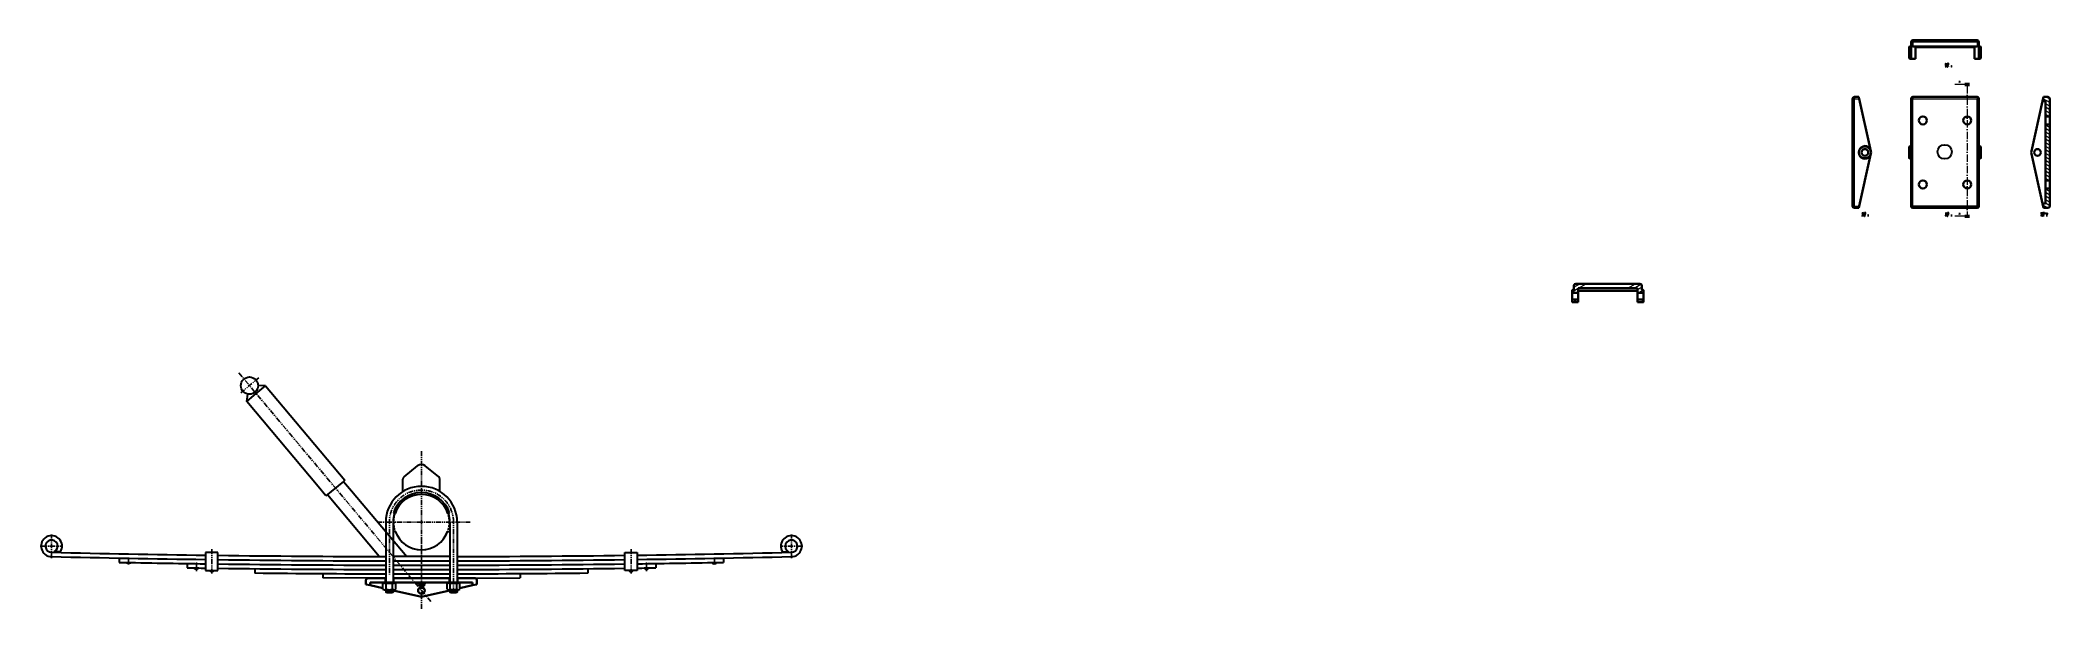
# Model space of a CAD drawing. Header units: millimetres. Extents: x -4667 to 8941, y -1665 to 5310.
# Drawn here: x -2111 to 1148, y -276 to 647 of the extents above; entities that cross this region are included whole.
import ezdxf

# ---------------------------------------------------------------- set-up
doc = ezdxf.new("R2010")
doc.units = ezdxf.units.MM
for name, pattern in [('DASHDOT', [18.5, 12, -3, 0.5, -3]), ('DASHED2', [9.525, 6.35, -3.175]), ('PHANTOM2', [31.75, 15.875, -3.175, 3.175, -3.175, 3.175, -3.175])]:
    doc.linetypes.add(name, pattern=pattern)
for name, color, linetype in [('双点划线、', 3, 'PHANTOM2'), ('细实线', 3, 'CONTINUOUS'), ('虚线', 4, 'DASHED2')]:
    doc.layers.add(name, color=color, linetype=linetype)
doc.layers.add('粗实线', color=2, linetype='CONTINUOUS', lineweight=30)

msp = doc.modelspace()

# ---------------------------------------------------------------- linework, layer by layer
at = {"layer": '双点划线、', "ltscale": 0.5}
for p, q in [((-1477.8, -263.8), (-1789.4, 107.5)), ((-1786.1, 74.8), (-1756.6, 99.5)), ((-1493, -19.6), (-1493, -215.1)), ((-1545, -129.8), (-1545, -219.6)), ((-1441, -129.8), (-1441, -243.6)), ((-2092.8, -193.2), (-2092.8, -154.9)), ((-1564.7, -134.8), (-1412.6, -134.8)), ((-1493, -275.5), (-1493, -160.6)), ((-893.1, -193.2), (-893.1, -154.9)), ((-2111.3, -173.8), (-2074.4, -173.8)), ((-1968, -192.3), (-1968, -201.6)), ((-1833, -178.5), (-1833, -219.1)), ((-1153, -178.5), (-1153, -219.1)), ((-1018, -192.3), (-1018, -201.6)), ((-874.6, -173.8), (-911.5, -173.8)), ((-1858, -200.3), (-1858, -215.4)), ((-1128, -200.3), (-1128, -215.4))]:
    msp.add_line(p, q, dxfattribs=at)
msp.add_arc((-1493, -134.8), 52, 0, 180, dxfattribs=at)
at = {"layer": '粗实线', "lineweight": 35, "ltscale": 0.225}
for p, q in [((919.9, 627), (919.9, 636)), ((919.9, 618), (919.9, 627)), ((1035.9, 627), (1035.9, 636)), ((1035.9, 618), (1035.9, 627))]:
    msp.add_line(p, q, dxfattribs=at)
at = {"layer": '粗实线', "lineweight": 13, "ltscale": 0.25}
for p, q in [((920.9, 627), (920.9, 637)), ((920.9, 617), (920.9, 627)), ((921.9, 627), (921.9, 637)), ((1033.9, 627), (1033.9, 637)), ((1034.9, 627), (1034.9, 637)), ((1034.9, 617), (1034.9, 627))]:
    msp.add_line(p, q, dxfattribs=at)
at = {"layer": '粗实线', "lineweight": 35, "ltscale": 0.025}
for p, q in [((920.9, 637), (921.9, 637)), ((1033.9, 637), (1034.9, 637)), ((921.9, 474.9), (920.9, 474.9)), ((1033.9, 474.9), (1034.9, 474.9)), ((921.9, 454.9), (920.9, 454.9)), ((1033.9, 454.9), (1034.9, 454.9)), ((374.1, 241.9), (375.1, 241.9)), ((487.1, 241.9), (488.1, 241.9))]:
    msp.add_line(p, q, dxfattribs=at)
at = {"layer": '粗实线', "lineweight": 13, "ltscale": 0.243903}
for p, q in [((921.9, 617.3), (921.9, 627)), ((1033.9, 617.3), (1033.9, 627))]:
    msp.add_line(p, q, dxfattribs=at)
at = {"layer": '粗实线', "lineweight": 13, "ltscale": 0.075}
for p, q in [((925.9, 644), (922.9, 644)), ((925.9, 644), (925.9, 647)), ((1029.9, 644), (1029.9, 647)), ((1029.9, 644), (1032.9, 644)), ((830.9, 554.9), (830.9, 551.9)), ((925.9, 554.9), (925.9, 551.9)), ((1029.9, 554.9), (1029.9, 551.9)), ((830.9, 551.9), (827.9, 551.9)), ((925.9, 551.9), (922.9, 551.9)), ((1032.9, 551.9), (1029.9, 551.9)), ((830.9, 377.9), (827.9, 377.9)), ((830.9, 374.9), (830.9, 377.9)), ((925.9, 377.9), (922.9, 377.9)), ((925.9, 374.9), (925.9, 377.9)), ((1032.9, 377.9), (1029.9, 377.9)), ((1029.9, 374.9), (1029.9, 377.9))]:
    msp.add_line(p, q, dxfattribs=at)
at = {"layer": '粗实线', "lineweight": 35, "ltscale": 0.191875}
for p, q in [((922.9, 644), (922.9, 636.4)), ((1032.9, 644), (1032.9, 636.4))]:
    msp.add_line(p, q, dxfattribs=at)
at = {"layer": '粗实线', "lineweight": 35, "ltscale": 0.45188}
for p, q in [((922.9, 636.4), (922.9, 618.3)), ((1032.9, 636.4), (1032.9, 618.3))]:
    msp.add_line(p, q, dxfattribs=at)
at = {"layer": '粗实线', "lineweight": 35}
for p, q in [((1029.9, 647), (925.9, 647)), ((925.9, 637), (1029.9, 637)), ((929.9, 635.5), (1025.9, 635.5)), ((929.9, 635.5), (1025.9, 635.5)), ((925.9, 554.9), (1029.9, 554.9)), ((827.9, 377.9), (827.9, 551.9)), ((838.6, 551.9), (856.7, 471.6)), ((922.9, 377.9), (922.9, 551.9)), ((1032.9, 377.9), (1032.9, 551.9)), ((1118.1, 467.1), (1136.2, 547.9)), ((1140.8, 523.4), (1140.8, 547.9)), ((1147.8, 523.4), (1147.8, 551.9)), ((1140.8, 419.4), (1140.8, 510.4)), ((1147.8, 419.4), (1147.8, 510.4)), ((838.6, 377.9), (856.7, 458.3)), ((1118.1, 462.7), (1136.2, 381.9)), ((1140.8, 381.9), (1140.8, 406.4)), ((1147.8, 377.9), (1147.8, 406.4)), ((1029.9, 374.9), (925.9, 374.9)), ((483.1, 251.9), (379.1, 251.9)), ((383.1, 244.9), (479.1, 244.9)), ((383.1, 240.3), (479.1, 240.3)), ((-1551.5, -225.8), (-1580, -225.8)), ((-1447.5, -225.8), (-1538.5, -225.8)), ((-1406, -225.8), (-1435, -225.8)), ((-1551.5, -232.8), (-1576, -232.8)), ((-1555.4, -242), (-1576, -237.4)), ((-1495.2, -255.6), (-1539, -245.7)), ((-1447.5, -232.8), (-1538.5, -232.8)), ((-1490.8, -255.6), (-1447, -245.7)), ((-1410, -232.8), (-1434.5, -232.8)), ((-1430.6, -242), (-1410, -237.4))]:
    msp.add_line(p, q, dxfattribs=at)
at = {"layer": '粗实线', "lineweight": 13}
for p, q in [((1029.9, 644), (925.9, 644)), ((1013.9, 575.1), (993.9, 575.1)), ((830.9, 377.9), (830.9, 551.9)), ((925.9, 377.9), (925.9, 551.9)), ((925.9, 551.9), (1029.9, 551.9)), ((1029.9, 377.9), (1029.9, 551.9)), ((920.9, 454.9), (920.9, 474.9)), ((921.9, 454.9), (921.9, 474.9)), ((1033.9, 454.9), (1033.9, 474.9)), ((1034.9, 454.9), (1034.9, 474.9)), ((1029.9, 377.9), (925.9, 377.9)), ((1013.9, 361.3), (993.9, 361.3))]:
    msp.add_line(p, q, dxfattribs=at)
at = {"layer": '粗实线', "lineweight": 13, "ltscale": 0.175}
for p, q in [((925.9, 644), (925.9, 637)), ((1029.9, 644), (1029.9, 637)), ((922.9, 617.3), (929.9, 617.3)), ((1025.9, 617.3), (1032.9, 617.3))]:
    msp.add_line(p, q, dxfattribs=at)
at = {"layer": '粗实线', "lineweight": 35, "ltscale": 0.454527}
for p, q in [((929.9, 617.3), (929.9, 635.5)), ((1025.9, 617.3), (1025.9, 635.5))]:
    msp.add_line(p, q, dxfattribs=at)
at = {"layer": '粗实线', "lineweight": 35, "ltscale": 0.05}
for p, q in [((920.9, 617), (922.9, 617)), ((1032.9, 617), (1034.9, 617)), ((374.1, 221.9), (376.1, 221.9)), ((486.1, 221.9), (488.1, 221.9))]:
    msp.add_line(p, q, dxfattribs=at)
at = {"layer": '粗实线', "lineweight": 13, "ltscale": 0.025}
for p, q in [((922.9, 617.3), (921.9, 617.3)), ((1032.9, 617.3), (1033.9, 617.3))]:
    msp.add_line(p, q, dxfattribs=at)
at = {"layer": '粗实线', "lineweight": 35, "ltscale": 0.175}
for p, q in [((922.9, 617), (929.9, 617)), ((1025.9, 617), (1032.9, 617)), ((830.9, 554.9), (837.9, 554.9)), ((1144.8, 554.9), (1137.8, 554.9)), ((1140.8, 523.4), (1147.8, 523.4)), ((1140.8, 510.4), (1147.8, 510.4)), ((1140.8, 419.4), (1147.8, 419.4)), ((1140.8, 406.4), (1147.8, 406.4)), ((830.9, 374.9), (837.9, 374.9)), ((1144.8, 374.9), (1137.8, 374.9)), ((376.1, 221.9), (383.1, 221.9)), ((479.1, 221.9), (486.1, 221.9)), ((-1551.5, -232.8), (-1551.5, -225.8)), ((-1538.5, -232.8), (-1538.5, -225.8)), ((-1447.5, -232.8), (-1447.5, -225.8)), ((-1434.5, -232.8), (-1434.5, -225.8)), ((-1583, -228.8), (-1583, -235.8)), ((-1403, -228.8), (-1403, -235.8))]:
    msp.add_line(p, q, dxfattribs=at)
at = {"layer": '粗实线', "lineweight": 35, "ltscale": 0.006097}
for p, q in [((929.9, 617), (929.9, 617.3)), ((1025.9, 617), (1025.9, 617.3))]:
    msp.add_line(p, q, dxfattribs=at)
at = {"layer": '粗实线', "lineweight": 35, "ltscale": 0.076875}
for p, q in [((837.9, 554.9), (838.6, 551.9)), ((837.9, 374.9), (838.6, 377.9))]:
    msp.add_line(p, q, dxfattribs=at)
at = {"layer": '粗实线', "lineweight": 100, "ltscale": 0.125}
for p, q in [((1013.9, 577.6), (1013.9, 572.6)), ((1013.9, 358.8), (1013.9, 363.8))]:
    msp.add_line(p, q, dxfattribs=at)
at = {"layer": '粗实线', "linetype": 'DASHDOT', "lineweight": 13}
msp.add_line((1013.9, 572.6), (1013.9, 363.8), dxfattribs=at)
at = {"layer": '粗实线', "lineweight": 35, "ltscale": 0.179375}
for p, q in [((1137.8, 554.9), (1136.2, 547.9)), ((1137.8, 374.9), (1136.2, 381.9)), ((-1583, -235.8), (-1576, -237.4)), ((-1403, -235.8), (-1410, -237.4))]:
    msp.add_line(p, q, dxfattribs=at)
at = {"layer": '粗实线', "lineweight": 13, "ltscale": 0.169873}
msp.add_line((1147.8, 551.5), (1141.9, 554.9), dxfattribs=at)
at = {"layer": '粗实线', "lineweight": 13, "ltscale": 0.191875}
for p, q in [((830.9, 551.9), (838.6, 551.9)), ((830.9, 377.9), (838.6, 377.9))]:
    msp.add_line(p, q, dxfattribs=at)
at = {"layer": '粗实线', "lineweight": 35, "ltscale": 0.114375}
for p, q in [((1140.8, 547.9), (1136.2, 547.9)), ((1140.8, 381.9), (1136.2, 381.9)), ((-1576, -232.8), (-1576, -237.4)), ((-1410, -232.8), (-1410, -237.4))]:
    msp.add_line(p, q, dxfattribs=at)
at = {"layer": '粗实线', "lineweight": 13, "ltscale": 0.308204}
msp.add_line((1147.8, 545.8), (1137.1, 551.9), dxfattribs=at)
at = {"layer": '粗实线', "lineweight": 13, "ltscale": 0.202072}
for p, q in [((1147.8, 540), (1140.8, 544)), ((1147.8, 534.2), (1140.8, 538.3)), ((1147.8, 528.5), (1140.8, 532.5)), ((1147.8, 505.4), (1140.8, 509.4)), ((1147.8, 499.6), (1140.8, 503.6)), ((1147.8, 493.8), (1140.8, 497.9)), ((1147.8, 488), (1140.8, 492.1)), ((1147.8, 470.7), (1140.8, 474.8)), ((1147.8, 464.9), (1140.8, 469)), ((1147.8, 459.2), (1140.8, 463.2)), ((1147.8, 453.4), (1140.8, 457.4)), ((1147.8, 447.6), (1140.8, 451.7)), ((1147.8, 424.5), (1140.8, 428.6)), ((1147.8, 389.9), (1140.8, 393.9)), ((1147.8, 384.1), (1140.8, 388.2)), ((1147.8, 378.3), (1140.8, 382.4)), ((479.1, 242.3), (486.1, 246.3))]:
    msp.add_line(p, q, dxfattribs=at)
at = {"layer": '粗实线', "lineweight": 13, "ltscale": 0.163825}
msp.add_line((1146.5, 523.4), (1140.8, 526.7), dxfattribs=at)
at = {"layer": '粗实线', "lineweight": 35, "ltscale": 0.1625}
for p, q in [((1140.8, 516.9), (1140.8, 523.4)), ((1147.8, 523.4), (1147.8, 516.9)), ((1140.8, 510.4), (1140.8, 516.9)), ((1147.8, 516.9), (1147.8, 510.4)), ((1140.8, 412.9), (1140.8, 419.4)), ((1140.8, 406.4), (1140.8, 412.9)), ((1147.8, 419.4), (1147.8, 412.9)), ((1147.8, 412.9), (1147.8, 406.4)), ((-1545, -232.8), (-1551.5, -232.8)), ((-1538.5, -232.8), (-1545, -232.8)), ((-1441, -232.8), (-1447.5, -232.8)), ((-1434.5, -232.8), (-1441, -232.8))]:
    msp.add_line(p, q, dxfattribs=at)
at = {"layer": '粗实线', "lineweight": 35, "ltscale": 0.114564}
for p, q in [((856.7, 471.6), (857.7, 467.1)), ((856.7, 458.3), (857.7, 462.7))]:
    msp.add_line(p, q, dxfattribs=at)
at = {"layer": '粗实线', "lineweight": 35, "ltscale": 0.45}
for p, q in [((919.9, 455.9), (919.9, 473.9)), ((1035.9, 455.9), (1035.9, 473.9))]:
    msp.add_line(p, q, dxfattribs=at)
at = {"layer": '粗实线', "lineweight": 13, "ltscale": 0.202073}
for p, q in [((1147.8, 482.3), (1140.8, 486.3)), ((1147.8, 476.5), (1140.8, 480.5)), ((1147.8, 441.9), (1140.8, 445.9)), ((1147.8, 436.1), (1140.8, 440.1)), ((1147.8, 430.3), (1140.8, 434.3)), ((1147.8, 401.4), (1140.8, 405.5)), ((1147.8, 395.7), (1140.8, 399.7))]:
    msp.add_line(p, q, dxfattribs=at)
at = {"layer": '粗实线', "lineweight": 13, "ltscale": 0.167671}
msp.add_line((1146.6, 419.4), (1140.8, 422.8), dxfattribs=at)
at = {"layer": '粗实线', "lineweight": 13, "ltscale": 0.195235}
msp.add_line((1143.7, 374.9), (1136.9, 378.8), dxfattribs=at)
at = {"layer": '粗实线', "lineweight": 13, "ltscale": 0.288675}
msp.add_line((373.1, 238.8), (383.1, 244.6), dxfattribs=at)
at = {"layer": '粗实线', "lineweight": 35, "ltscale": 0.0875}
for p, q in [((373.1, 240.9), (373.1, 237.4)), ((489.1, 240.9), (489.1, 237.4)), ((373.1, 226.4), (373.1, 222.9)), ((489.1, 226.4), (489.1, 222.9))]:
    msp.add_line(p, q, dxfattribs=at)
at = {"layer": '粗实线', "lineweight": 35, "ltscale": 0.25}
for p, q in [((373.1, 237.4), (383.1, 237.4)), ((479.1, 237.4), (489.1, 237.4)), ((373.1, 226.4), (383.1, 226.4)), ((479.1, 226.4), (489.1, 226.4))]:
    msp.add_line(p, q, dxfattribs=at)
at = {"layer": '粗实线', "lineweight": 35, "ltscale": 0.1375}
for p, q in [((373.1, 231.9), (373.1, 237.4)), ((373.1, 226.4), (373.1, 231.9)), ((383.1, 231.9), (383.1, 237.4)), ((383.1, 226.4), (383.1, 231.9)), ((479.1, 231.9), (479.1, 237.4)), ((479.1, 226.4), (479.1, 231.9)), ((489.1, 231.9), (489.1, 237.4)), ((489.1, 226.4), (489.1, 231.9))]:
    msp.add_line(p, q, dxfattribs=at)
at = {"layer": '粗实线', "lineweight": 13, "ltscale": 0.278312}
msp.add_line((376.1, 246.3), (385.7, 251.9), dxfattribs=at)
at = {"layer": '粗实线', "lineweight": 35, "ltscale": 0.15}
for p, q in [((376.1, 248.9), (376.1, 242.9)), ((486.1, 248.9), (486.1, 242.9))]:
    msp.add_line(p, q, dxfattribs=at)
at = {"layer": '粗实线', "lineweight": 13, "ltscale": 0.071409}
for p, q in [((380.6, 237.4), (383.1, 238.8)), ((479.1, 225), (481.6, 226.4))]:
    msp.add_line(p, q, dxfattribs=at)
at = {"layer": '粗实线', "lineweight": 35, "ltscale": 0.1875}
for p, q in [((383.1, 244.9), (383.1, 237.4)), ((479.1, 244.9), (479.1, 237.4))]:
    msp.add_line(p, q, dxfattribs=at)
at = {"layer": '粗实线', "lineweight": 13, "ltscale": 0.349999}
for p, q in [((383.6, 244.9), (395.7, 251.9)), ((463.6, 244.9), (475.7, 251.9))]:
    msp.add_line(p, q, dxfattribs=at)
at = {"layer": '粗实线', "lineweight": 13, "ltscale": 0.323159}
msp.add_line((473.6, 244.9), (484.8, 251.3), dxfattribs=at)
at = {"layer": '粗实线', "lineweight": 13, "ltscale": 0.223267}
for p, q in [((480.6, 237.4), (488.4, 241.8)), ((373.8, 221.9), (381.6, 226.4))]:
    msp.add_line(p, q, dxfattribs=at)
at = {"layer": '粗实线', "lineweight": 35, "ltscale": 0.1125}
for p, q in [((383.1, 226.4), (383.1, 221.9)), ((479.1, 226.4), (479.1, 221.9))]:
    msp.add_line(p, q, dxfattribs=at)
at = {"layer": '粗实线', "lineweight": 13, "ltscale": 0.15359}
msp.add_line((483.8, 221.9), (489.1, 225), dxfattribs=at)
at = {"layer": '粗实线', "ltscale": 0.5}
for p, q in [((-1776.3, 60.8), (-1761, 73.6)), ((-1776.3, 60.8), (-1774.4, 72.9)), ((-1761, 73.6), (-1745.7, 86.5)), ((-1745.7, 86.5), (-1757.9, 86.6)), ((-1745.7, 86.5), (-1617.1, -66.7)), ((-1660.6, -77.1), (-1776.3, 60.8)), ((-1521.1, -61.3), (-1499.2, -43.7)), ((-1464.8, -61.3), (-1486.7, -43.7)), ((-1647.8, -92.4), (-1660.6, -77.1)), ((-1619.4, -68.7), (-1647.8, -92.4)), ((-1561.3, -190.8), (-1645.5, -90.5)), ((-1617.1, -66.7), (-1619.4, -68.7)), ((-1619.4, -68.7), (-1606.6, -84)), ((-1606.6, -84), (-1516.9, -190.8)), ((-1523, -85.2), (-1523, -65.2)), ((-1463, -85.2), (-1463, -65.2)), ((-1535.7, -120.7), (-1538.5, -119.8)), ((-1450.2, -120.7), (-1447.5, -119.8)), ((-1551, -134.8), (-1551, -232.8)), ((-1539, -134.8), (-1539, -232.8)), ((-1535.4, -149.8), (-1539, -149.8)), ((-1450.5, -149.8), (-1447, -149.8)), ((-1447, -134.8), (-1447, -232.8)), ((-1435, -134.8), (-1435, -232.8)), ((-2078.4, -182.8), (-2088.4, -182.8)), ((-1983, -193.2), (-1983, -200.2)), ((-1823, -184.1), (-1843, -184.1)), ((-1843, -184.1), (-1843, -213.1)), ((-1823, -213.1), (-1823, -184.1)), ((-1163, -184.1), (-1143, -184.1)), ((-1163, -213.1), (-1163, -184.1)), ((-1143, -184.1), (-1143, -213.1)), ((-1003, -193.2), (-1003, -200.2)), ((-907.6, -182.8), (-897.5, -182.8)), ((-1873, -202), (-1873, -209)), ((-1843, -213.1), (-1823, -213.1)), ((-1763, -210.4), (-1763, -217.4)), ((-1653, -218.3), (-1653, -225.3)), ((-1580, -225.8), (-1653, -225.3)), ((-1447, -225.8), (-1539, -225.8)), ((-1406, -225.8), (-1333, -225.3)), ((-1333, -218.3), (-1333, -225.3)), ((-1223, -210.4), (-1223, -217.4)), ((-1143, -213.1), (-1163, -213.1)), ((-1113, -202), (-1113, -209)), ((-1555.4, -243.7), (-1555.4, -234.7)), ((-1552.8, -233.8), (-1537.2, -233.8)), ((-1552.8, -244.6), (-1537.2, -244.6)), ((-1552, -233.8), (-1552, -232.8)), ((-1545, -233.8), (-1552, -233.8)), ((-1550.2, -243.7), (-1550.2, -234.7)), ((-1545, -233.8), (-1546, -232.8)), ((-1545, -232.8), (-1533.5, -232.8)), ((-1545, -233.8), (-1538, -233.8)), ((-1543, -233.8), (-1544, -232.8)), ((-1539.8, -243.7), (-1539.8, -234.7)), ((-1538, -233.8), (-1538, -232.8)), ((-1534.6, -243.7), (-1534.6, -234.7)), ((-1499.5, -233.9), (-1499.5, -232.8)), ((-1499.5, -233.9), (-1498.7, -234.6)), ((-1487.2, -234.6), (-1498.7, -234.6)), ((-1493, -232.8), (-1493, -233.9)), ((-1487.2, -234.6), (-1486.5, -233.9)), ((-1486.5, -233.9), (-1486.5, -232.8)), ((-1451.4, -243.7), (-1451.4, -234.7)), ((-1448.8, -233.8), (-1433.2, -233.8)), ((-1448.8, -244.6), (-1433.2, -244.6)), ((-1448, -233.8), (-1448, -232.8)), ((-1441, -233.8), (-1448, -233.8)), ((-1446.2, -243.7), (-1446.2, -234.7)), ((-1441, -233.8), (-1442, -232.8)), ((-1441, -232.8), (-1429.5, -232.8)), ((-1441, -233.8), (-1434, -233.8)), ((-1439, -233.8), (-1440, -232.8)), ((-1435.8, -243.7), (-1435.8, -234.7)), ((-1434, -233.8), (-1434, -232.8)), ((-1430.6, -243.7), (-1430.6, -234.7))]:
    msp.add_line(p, q, dxfattribs=at)
at = {"layer": '粗实线'}
for p, q in [((-1551, -244.6), (-1551, -248.4)), ((-1549.8, -249.6), (-1551, -248.4)), ((-1539, -248.4), (-1551, -248.4)), ((-1540.2, -249.6), (-1549.8, -249.6)), ((-1539, -248.4), (-1540.2, -249.6)), ((-1539, -244.6), (-1539, -248.4)), ((-1496.8, -234.6), (-1496.8, -238.1)), ((-1496, -238.9), (-1496.8, -238.1)), ((-1488.8, -238.1), (-1496.8, -238.1)), ((-1489.6, -238.9), (-1496, -238.9)), ((-1488.8, -238.1), (-1489.6, -238.9)), ((-1488.8, -234.6), (-1488.8, -238.1)), ((-1447, -244.6), (-1447, -248.4)), ((-1445.8, -249.6), (-1447, -248.4)), ((-1435, -248.4), (-1447, -248.4)), ((-1436.2, -249.6), (-1445.8, -249.6)), ((-1435, -248.4), (-1436.2, -249.6)), ((-1435, -244.6), (-1435, -248.4))]:
    msp.add_line(p, q, dxfattribs=at)
at = {"layer": '粗实线', "lineweight": 35}
for points in [[(922.9, 618.3), (922.9, 618.2), (922.8, 618), (922.7, 617.9), (922.4, 617.6), (921.9, 617.3)], [(1032.9, 618.3), (1032.9, 618.2), (1033, 618), (1033.1, 617.9), (1033.4, 617.6), (1033.9, 617.3)]]:
    msp.add_lwpolyline(points, dxfattribs=at)
at = {"layer": '粗实线', "lineweight": 13}
for points in [[(978.6, 609.8), (978, 608.5)], [(978.1, 603.6), (978.8, 603.9)], [(978.7, 606), (978.2, 604.9)], [(978.6, 605), (978.2, 604.9)], [(978.2, 604.2), (978.8, 604.4)], [(978.7, 605.2), (978.3, 604.2)], [(978.4, 606.7), (978.4, 608), (978.4, 609.2)], [(979, 604.7), (978.7, 604.2)], [(978.8, 609.1), (979.3, 609.6)], [(978.8, 609.2), (978.8, 607.7)], [(978.8, 607.7), (979.4, 608.2)], [(979, 605.7), (978.9, 605.1)], [(979, 605.6), (980, 605.7)], [(979.2, 605.3), (979, 604.7)], [(979.1, 604.8), (979.1, 603.1)], [(979.3, 605), (980, 605.1)], [(979.4, 609.3), (979.4, 608), (979.4, 606.6)], [(979.4, 609.1), (979.9, 609.1)], [(979.4, 606.2), (979.5, 605.8)], [(979.4, 604.6), (979.4, 603.2)], [(979.4, 604.5), (979.9, 604.5)], [(979.4, 603.9), (979.8, 604)], [(979.8, 603.4), (979.4, 603.3)], [(979.6, 605), (979.5, 604.5)], [(979.9, 607.7), (979.6, 608)], [(979.9, 604.6), (979.8, 603.2)], [(979.9, 607.7), (980, 609.4)], [(980.1, 605.8), (979.9, 605.3)], [(981, 609.1), (980.8, 608.6), (980.3, 607.9)], [(980.3, 608.9), (980.9, 608.9)], [(980.3, 605.3), (981.4, 605.5)], [(980.8, 605.4), (980.7, 604.5), (980.6, 604.1), (980.3, 603.2)], [(980.6, 609.8), (980.9, 609.3)], [(981.1, 604.9), (981, 604.1), (980.9, 603.2), (980.7, 603.5)], [(980.8, 608.6), (980.8, 606.8)], [(980.8, 608.4), (981.1, 608.1)], [(980.8, 606.3), (980.9, 605.7)], [(980.8, 604.7), (981.1, 604.8)], [(980.9, 606.8), (981.2, 607.1)], [(981.5, 603.7), (981.1, 603.1)], [(981.2, 607.1), (981.4, 607.4)], [(981.4, 609.7), (981.4, 608)], [(982.1, 609.5), (981.4, 609.5)], [(981.6, 608.1), (981.4, 607.4)], [(981.5, 604.9), (981.4, 604.4)], [(981.7, 605.6), (981.5, 604.9)], [(981.5, 604.7), (982, 603.2)], [(981.8, 604.3), (981.5, 603.7)], [(981.7, 609.1), (981.6, 608.1)], [(981.6, 605.2), (982.3, 605.3)], [(981.7, 607.1), (981.7, 608.2)], [(981.9, 607), (981.7, 607.1)], [(981.7, 606.3), (981.7, 605.6)], [(982, 605.2), (981.8, 604.3)], [(982.3, 607), (981.9, 607)], [(982, 608), (982.1, 609.6)], [(982, 603.2), (982.3, 603.2)], [(982.3, 607.6), (982.3, 607)], [(982.8, 609.8), (982.8, 608.3), (982.8, 606.8)], [(982.8, 609.7), (982.8, 608.3), (982.8, 606.9)], [(984.3, 609.6), (982.8, 609.4)], [(982.8, 607), (984.2, 607.1)], [(982.9, 607.8), (983.4, 608.2)], [(983.6, 609.3), (983, 608.5)], [(983.3, 608.7), (984, 608)], [(983.3, 607.7), (983.7, 607.3)], [(983.3, 605.4), (983.7, 605.4)], [(983.3, 604.1), (983.7, 604.1)], [(983.4, 608.9), (983.8, 609)], [(983.4, 608.2), (983.6, 608.5)], [(983.4, 605.5), (983.7, 605.5)], [(983.4, 605.2), (983.7, 605.2)], [(983.4, 604.2), (983.7, 604.2)], [(983.4, 604), (983.7, 604)], [(983.5, 608), (983.7, 607.8)], [(983.6, 608.5), (983.9, 609.2)], [(984, 608), (984.2, 608)], [(984.3, 606.8), (984.3, 607), (984.2, 607.1)], [(984.3, 607), (984.3, 608.3), (984.3, 609.7)], [(987.8, 606.1), (987.7, 604.7), (987.6, 603.3)], [(987.8, 605.5), (988.1, 605.5)], [(987.8, 605.4), (988.2, 605.4)], [(987.8, 605.2), (988.1, 605.2)], [(987.8, 604.2), (988.1, 604.2)], [(987.8, 604.1), (988.2, 604.1)], [(987.8, 604), (988.1, 604)], [(988.4, 606.1), (988.3, 604.7), (988.2, 603.3)], [(1000.6, 578.1), (1001.1, 579.5), (1001.6, 580.9), (1001.8, 579.5), (1002.1, 578.1)], [(1001.1, 579.4), (1001.8, 579.4)], [(843.1, 366.7), (845.1, 366.9)], [(843.1, 365.2), (843.7, 366.1)], [(843.1, 361.5), (843.8, 361.9)], [(843.7, 363.9), (843.2, 362.8)], [(843.6, 362.9), (843.2, 362.8)], [(843.2, 362.1), (843.8, 362.3)], [(843.7, 363.2), (843.3, 362.1)], [(843.7, 366.1), (844, 366.8)], [(843.7, 366.2), (843.7, 364.6)], [(843.7, 365.9), (844.6, 366)], [(844.6, 365), (843.7, 364.9)], [(844, 362.6), (843.7, 362.1)], [(844, 363.6), (843.9, 363)], [(844.2, 367.8), (844, 366.8)], [(844, 363.5), (845, 363.6)], [(844.2, 363.2), (844, 362.6)], [(844.1, 362.7), (844.1, 361)], [(844.3, 362.9), (845, 363)], [(844.4, 364.1), (844.5, 363.7)], [(844.4, 362.4), (844.9, 362.5)], [(844.4, 362.5), (844.4, 361.1)], [(844.4, 361.8), (844.8, 361.9)], [(844.8, 361.3), (844.4, 361.3)], [(844.6, 362.9), (844.5, 362.4)], [(844.7, 366.1), (844.6, 365)], [(844.9, 362.6), (844.8, 361.2)], [(845.1, 363.7), (844.9, 363.3)], [(846, 367), (845.8, 366.5), (845.3, 365.8)], [(845.3, 366.8), (845.9, 366.9)], [(845.3, 363.3), (846.4, 363.4)], [(845.8, 363.3), (845.7, 362.4), (845.6, 362), (845.3, 361.1)], [(845.6, 367.7), (845.9, 367.2)], [(846.1, 362.8), (846, 362), (845.9, 361.2), (845.7, 361.4)], [(845.8, 366.5), (845.8, 364.7)], [(845.8, 366.3), (846.1, 366)], [(845.8, 364.2), (845.9, 363.6)], [(845.8, 362.7), (846.1, 362.7)], [(845.9, 364.7), (846.2, 365)], [(846.5, 361.6), (846.1, 361.1)], [(846.2, 365), (846.4, 365.4)], [(846.5, 362.8), (846.3, 362.3)], [(846.4, 367.6), (846.4, 366)], [(847, 367.5), (846.4, 367.4)], [(846.6, 366), (846.4, 365.4)], [(846.7, 363.5), (846.5, 362.8)], [(846.5, 362.6), (847, 361.2)], [(846.8, 362.2), (846.5, 361.6)], [(846.7, 367), (846.6, 366)], [(846.6, 363.1), (847.3, 363.2)], [(846.7, 365), (846.7, 366.1)], [(846.9, 364.9), (846.7, 365)], [(846.7, 364.2), (846.7, 363.5)], [(847, 363.2), (846.8, 362.2)], [(847.3, 364.9), (846.9, 364.9)], [(847, 365.9), (847, 367.6)], [(847, 361.2), (847.3, 361.2)], [(847.3, 365.5), (847.3, 364.9)], [(847.8, 367.7), (847.8, 366.2), (847.8, 364.7)], [(847.8, 367.6), (847.8, 366.2), (847.8, 364.8)], [(849.3, 367.5), (847.8, 367.4)], [(847.8, 364.9), (849.2, 365)], [(847.9, 365.7), (848.4, 366.2)], [(848.6, 367.2), (848, 366.4)], [(848.3, 366.7), (849, 365.9)], [(848.3, 365.6), (848.7, 365.2)], [(848.3, 363.3), (848.7, 363.3)], [(848.3, 362), (848.7, 362)], [(848.4, 366.9), (848.8, 366.9)], [(848.4, 366.2), (848.6, 366.4)], [(848.4, 366), (848.7, 365.7)], [(848.4, 363.4), (848.7, 363.4)], [(848.4, 363.2), (848.7, 363.2)], [(848.4, 362.1), (848.7, 362.1)], [(848.4, 361.9), (848.7, 361.9)], [(848.6, 366.4), (848.9, 367.1)], [(849, 365.9), (849.2, 366)], [(849.3, 364.8), (849.3, 364.9), (849.2, 365)], [(849.3, 364.9), (849.3, 366.2), (849.3, 367.6)], [(852.8, 364), (852.7, 362.6), (852.6, 361.2)], [(852.8, 363.4), (853.1, 363.4)], [(852.8, 363.3), (853.2, 363.3)], [(852.8, 363.2), (853.1, 363.2)], [(852.8, 362.1), (853.1, 362.1)], [(852.8, 362), (853.2, 362)], [(852.8, 361.9), (853.1, 361.9)], [(853.4, 364), (853.3, 362.6), (853.2, 361.2)], [(978.1, 365), (980.1, 365.1)], [(978.1, 361.5), (978.8, 361.9)], [(978.7, 363.9), (978.2, 362.8)], [(978.6, 362.9), (978.2, 362.8)], [(978.2, 362.1), (978.8, 362.3)], [(978.7, 363.2), (978.3, 362.1)], [(978.4, 367.4), (979.9, 367.5)], [(978.7, 366.6), (978.7, 365)], [(979, 362.6), (978.7, 362.1)], [(979, 363.6), (978.9, 363)], [(979, 363.5), (980, 363.6)], [(979.2, 363.2), (979, 362.6)], [(979.1, 367.4), (979.1, 366.2), (979.1, 365)], [(979.1, 366.3), (979.8, 366.3)], [(979.1, 362.7), (979.1, 361)], [(979.3, 362.9), (980, 363)], [(979.4, 364.1), (979.5, 363.7)], [(979.4, 362.4), (979.9, 362.5)], [(979.4, 362.5), (979.4, 361.1)], [(979.4, 361.8), (979.8, 361.9)], [(979.8, 361.3), (979.4, 361.3)], [(979.6, 362.9), (979.5, 362.4)], [(979.9, 362.6), (979.8, 361.2)], [(980.1, 363.7), (979.9, 363.3)], [(981, 367), (980.8, 366.5), (980.3, 365.8)], [(980.3, 366.8), (980.9, 366.9)], [(980.3, 363.3), (981.4, 363.4)], [(980.8, 363.3), (980.7, 362.4), (980.6, 362), (980.3, 361.1)], [(980.6, 367.7), (980.9, 367.2)], [(981.1, 362.8), (981, 362), (980.9, 361.2), (980.7, 361.4)], [(980.8, 366.5), (980.8, 364.7)], [(980.8, 366.3), (981.1, 366)], [(980.8, 364.2), (980.9, 363.6)], [(980.8, 362.7), (981.1, 362.7)], [(980.9, 364.7), (981.2, 365)], [(981.5, 361.6), (981.1, 361.1)], [(981.2, 365), (981.4, 365.4)], [(981.4, 367.6), (981.4, 366)], [(982.1, 367.5), (981.4, 367.4)], [(981.6, 366), (981.4, 365.4)], [(981.5, 362.8), (981.4, 362.3)], [(981.7, 363.5), (981.5, 362.8)], [(981.5, 362.6), (982, 361.2)], [(981.8, 362.2), (981.5, 361.6)], [(981.7, 367), (981.6, 366)], [(981.6, 363.1), (982.3, 363.2)], [(981.7, 365), (981.7, 366.1)], [(981.9, 364.9), (981.7, 365)], [(981.7, 364.2), (981.7, 363.5)], [(982, 363.2), (981.8, 362.2)], [(982.3, 364.9), (981.9, 364.9)], [(982, 365.9), (982.1, 367.6)], [(982, 361.2), (982.3, 361.2)], [(982.3, 365.5), (982.3, 364.9)], [(982.8, 367.7), (982.8, 366.2), (982.8, 364.7)], [(982.8, 367.6), (982.8, 366.2), (982.8, 364.8)], [(984.3, 367.5), (982.8, 367.4)], [(982.8, 364.9), (984.2, 365)], [(982.9, 365.7), (983.4, 366.2)], [(983.6, 367.2), (983, 366.4)], [(983.3, 366.7), (984, 365.9)], [(983.3, 365.6), (983.7, 365.2)], [(983.3, 363.3), (983.7, 363.3)], [(983.3, 362), (983.7, 362)], [(983.4, 366.9), (983.8, 366.9)], [(983.4, 366.2), (983.6, 366.4)], [(983.4, 363.4), (983.7, 363.4)], [(983.4, 363.2), (983.7, 363.2)], [(983.4, 362.1), (983.7, 362.1)], [(983.4, 361.9), (983.7, 361.9)], [(983.5, 366), (983.7, 365.7)], [(983.6, 366.4), (983.9, 367.1)], [(984, 365.9), (984.2, 366)], [(984.3, 364.8), (984.3, 364.9), (984.2, 365)], [(984.3, 364.9), (984.3, 366.2), (984.3, 367.6)], [(987.8, 364), (987.7, 362.6), (987.6, 361.2)], [(987.8, 363.4), (988.1, 363.4)], [(987.8, 363.3), (988.2, 363.3)], [(987.8, 363.2), (988.1, 363.2)], [(987.8, 362.1), (988.1, 362.1)], [(987.8, 362), (988.2, 362)], [(987.8, 361.9), (988.1, 361.9)], [(988.4, 364), (988.3, 362.6), (988.2, 361.2)], [(1000.6, 364.3), (1001.1, 365.7), (1001.6, 367.1), (1001.8, 365.7), (1002.1, 364.3)], [(1001.1, 365.6), (1001.8, 365.6)], [(1133, 361.5), (1133.7, 361.9)], [(1133.1, 366.2), (1134.4, 366.4)], [(1133.5, 363.9), (1133.1, 362.8)], [(1133.5, 362.9), (1133.1, 362.8)], [(1133.1, 362.1), (1133.7, 362.3)], [(1133.6, 363.2), (1133.2, 362.1)], [(1133.3, 367), (1134.2, 367.2)], [(1133.4, 366), (1133.4, 364.8)], [(1133.4, 365.8), (1134, 365.9)], [(1134.1, 365.1), (1133.4, 365)], [(1133.5, 366.9), (1133.6, 366.4)], [(1133.9, 362.6), (1133.6, 362.1)], [(1133.7, 367.8), (1133.8, 367.2)], [(1133.9, 363.6), (1133.8, 363)], [(1134, 367), (1133.9, 366.4)], [(1133.9, 363.5), (1134.9, 363.6)], [(1134.1, 363.2), (1133.9, 362.6)], [(1134.1, 366), (1134, 365.1)], [(1134, 362.7), (1134, 361)], [(1134.2, 364.1), (1134.4, 363.7)], [(1134.2, 362.9), (1134.9, 363)], [(1134.2, 362.4), (1134.8, 362.5)], [(1134.2, 362.5), (1134.3, 361.1)], [(1134.3, 361.8), (1134.7, 361.9)], [(1134.7, 361.3), (1134.3, 361.3)], [(1134.4, 365.5), (1134.4, 367)], [(1134.5, 362.9), (1134.4, 362.4)], [(1134.8, 367.8), (1134.8, 366.4), (1134.8, 364.9), (1134.7, 364.6), (1134.5, 365)], [(1134.8, 362.6), (1134.7, 361.2)], [(1134.9, 363.7), (1134.8, 363.3)], [(1135.9, 367), (1135.7, 366.5), (1135.2, 365.8)], [(1135.2, 366.8), (1135.8, 366.9)], [(1135.2, 363.3), (1136.3, 363.4)], [(1135.7, 363.3), (1135.6, 362.4), (1135.5, 362), (1135.2, 361.1)], [(1135.5, 367.7), (1135.8, 367.2)], [(1136, 362.8), (1135.9, 362), (1135.8, 361.2), (1135.6, 361.4)], [(1135.6, 362.7), (1136, 362.7)], [(1135.7, 366.5), (1135.7, 364.7)], [(1135.7, 366.3), (1136, 366)], [(1135.7, 364.2), (1135.8, 363.6)], [(1135.8, 364.7), (1136.1, 365)], [(1136.4, 361.6), (1136, 361.1)], [(1136.1, 365), (1136.3, 365.4)], [(1136.4, 362.8), (1136.2, 362.3)], [(1136.3, 367.6), (1136.3, 366)], [(1136.9, 367.5), (1136.3, 367.4)], [(1136.5, 366), (1136.3, 365.4)], [(1136.3, 362.6), (1136.9, 361.2)], [(1136.6, 363.5), (1136.4, 362.8)], [(1136.7, 362.2), (1136.4, 361.6)], [(1136.6, 367), (1136.5, 366)], [(1136.5, 363.1), (1137.2, 363.2)], [(1136.6, 365), (1136.6, 366.1)], [(1136.8, 364.9), (1136.6, 365)], [(1136.6, 364.2), (1136.6, 363.5)], [(1136.9, 363.2), (1136.7, 362.2)], [(1137.2, 364.9), (1136.8, 364.9)], [(1136.9, 365.9), (1136.9, 367.6)], [(1136.9, 361.2), (1137.2, 361.2)], [(1137.2, 365.5), (1137.2, 364.9)], [(1137.7, 367.7), (1137.7, 366.2), (1137.7, 364.7)], [(1137.7, 367.6), (1137.7, 366.2), (1137.7, 364.8)], [(1139.2, 367.5), (1137.7, 367.4)], [(1137.7, 364.9), (1139.1, 365)], [(1137.8, 365.7), (1138.3, 366.2)], [(1138.5, 367.2), (1137.9, 366.4)], [(1138.2, 366.7), (1138.9, 365.9)], [(1138.2, 365.6), (1138.6, 365.2)], [(1138.2, 363.3), (1138.6, 363.3)], [(1138.2, 362), (1138.6, 362)], [(1138.3, 366.9), (1138.7, 366.9)], [(1138.3, 366.2), (1138.5, 366.4)], [(1138.3, 366), (1138.6, 365.7)], [(1138.3, 363.4), (1138.6, 363.4)], [(1138.3, 363.2), (1138.6, 363.2)], [(1138.3, 362.1), (1138.6, 362.1)], [(1138.3, 361.9), (1138.6, 361.9)], [(1138.5, 366.4), (1138.8, 367.1)], [(1138.9, 365.9), (1139.1, 366)], [(1139.1, 364.9), (1139.1, 366.2), (1139.2, 367.6)], [(1139.1, 364.8), (1139.1, 364.9), (1139.1, 365)], [(1139.5, 364.8), (1140.1, 366.2), (1140.6, 367.6), (1140.8, 366.2), (1141, 364.8)], [(1140, 366.1), (1140.8, 366.1)], [(1141, 366.2), (1142.7, 366.2)], [(1142.7, 364), (1142.6, 362.6), (1142.5, 361.2)], [(1142.7, 364.8), (1143.2, 366.2), (1143.7, 367.6), (1143.9, 366.2), (1144.2, 364.8)], [(1142.7, 363.4), (1143, 363.4)], [(1142.7, 363.3), (1143.1, 363.3)], [(1142.7, 363.2), (1143, 363.2)], [(1142.7, 362.1), (1143, 362.1)], [(1142.7, 362), (1143.1, 362)], [(1142.7, 361.9), (1143, 361.9)], [(1143.3, 364), (1143.2, 362.6), (1143.1, 361.2)], [(1143.2, 366.1), (1143.9, 366.1)]]:
    msp.add_lwpolyline(points, dxfattribs=at)
for points in [[(983.5, 605.2), (983.6, 605.2), (983.7, 605.3), (983.7, 605.4), (983.6, 605.6), (983.5, 605.6), (983.3, 605.4), (983.3, 605.3)], [(983.5, 603.9), (983.6, 603.9), (983.7, 604), (983.7, 604.2), (983.6, 604.3), (983.5, 604.3), (983.3, 604.2), (983.3, 604)], [(987.9, 605.2), (988.1, 605.2), (988.2, 605.3), (988.2, 605.4), (988.1, 605.6), (987.9, 605.6), (987.8, 605.4), (987.8, 605.3)], [(987.9, 603.9), (988.1, 603.9), (988.2, 604), (988.2, 604.2), (988.1, 604.3), (987.9, 604.3), (987.8, 604.2), (987.8, 604)], [(848.4, 363.1), (848.6, 363.1), (848.7, 363.2), (848.7, 363.4), (848.6, 363.5), (848.4, 363.5), (848.3, 363.4), (848.3, 363.2)], [(848.4, 361.8), (848.6, 361.8), (848.7, 361.9), (848.7, 362.1), (848.6, 362.2), (848.4, 362.2), (848.3, 362.1), (848.3, 361.9)], [(852.9, 363.1), (853.1, 363.1), (853.2, 363.2), (853.2, 363.4), (853.1, 363.5), (852.9, 363.5), (852.8, 363.4), (852.8, 363.2)], [(852.9, 361.8), (853.1, 361.8), (853.2, 361.9), (853.2, 362.1), (853.1, 362.2), (852.9, 362.2), (852.8, 362.1), (852.8, 361.9)], [(983.5, 363.1), (983.6, 363.1), (983.7, 363.2), (983.7, 363.4), (983.6, 363.5), (983.5, 363.5), (983.3, 363.4), (983.3, 363.2)], [(983.5, 361.8), (983.6, 361.8), (983.7, 361.9), (983.7, 362.1), (983.6, 362.2), (983.5, 362.2), (983.3, 362.1), (983.3, 361.9)], [(987.9, 363.1), (988.1, 363.1), (988.2, 363.2), (988.2, 363.4), (988.1, 363.5), (987.9, 363.5), (987.8, 363.4), (987.8, 363.2)], [(987.9, 361.8), (988.1, 361.8), (988.2, 361.9), (988.2, 362.1), (988.1, 362.2), (987.9, 362.2), (987.8, 362.1), (987.8, 361.9)], [(1138.3, 363.1), (1138.5, 363.1), (1138.6, 363.2), (1138.6, 363.4), (1138.5, 363.5), (1138.3, 363.5), (1138.2, 363.4), (1138.2, 363.2)], [(1138.3, 361.8), (1138.5, 361.8), (1138.6, 361.9), (1138.6, 362.1), (1138.5, 362.2), (1138.3, 362.2), (1138.2, 362.1), (1138.2, 361.9)], [(1142.8, 363.1), (1143, 363.1), (1143.1, 363.2), (1143.1, 363.4), (1143, 363.5), (1142.8, 363.5), (1142.7, 363.4), (1142.7, 363.2)], [(1142.8, 361.8), (1143, 361.8), (1143.1, 361.9), (1143.1, 362.1), (1143, 362.2), (1142.8, 362.2), (1142.7, 362.1), (1142.7, 361.9)]]:
    msp.add_lwpolyline(points, close=True, dxfattribs=at)
at = {"layer": '粗实线', "lineweight": 35}
for centre, radius in [((941.9, 516.9), 6.5), ((1013.9, 516.9), 6.5), ((847.9, 464.9), 10), ((847.9, 464.9), 5.5), ((1127.8, 464.9), 5.5), ((941.9, 412.9), 6.5), ((1013.9, 412.9), 6.5), ((-1493, -245.8), 5.5)]:
    msp.add_circle(centre, radius, dxfattribs=at)
at = {"layer": '粗实线', "lineweight": 13}
msp.add_circle((847.9, 464.9), 9, dxfattribs=at)
at = {"layer": '粗实线', "ltscale": 0.5}
for centre, radius in [((977.3, 465.9), 11.5), ((-1771.9, 86.6), 14), ((-1493, -245.8), 5)]:
    msp.add_circle(centre, radius, dxfattribs=at)
at = {"layer": '粗实线', "lineweight": 35}
for centre, radius, start, end in [((920.9, 636), 1, 90, 180), ((921.9, 638), 1, 270, 359.3739), ((925.9, 644), 3, 90, 180), ((1029.9, 644), 3, 0, 90), ((1033.9, 638), 1, 180, 270), ((1034.9, 636), 1, 0, 90), ((920.9, 618), 1, 180, 270), ((1034.9, 618), 1, 270, 0), ((830.9, 551.9), 3, 90, 180), ((925.9, 551.9), 3, 90, 180), ((1029.9, 551.9), 3, 0, 90), ((1144.8, 551.9), 3, 0, 90), ((920.9, 473.9), 1, 90, 180), ((921.9, 475.9), 1, 270, 0), ((1033.9, 475.9), 1, 180, 270), ((1034.9, 473.9), 1, 0, 90), ((1127.8, 464.9), 10, 167.3196, 192.6804), ((920.9, 455.9), 1, 180, 270), ((921.9, 453.9), 1, 0, 90), ((1033.9, 453.9), 1, 90, 180), ((1034.9, 455.9), 1, 270, 0), ((830.9, 377.9), 3, 180, 270), ((925.9, 377.9), 3, 180, 270), ((1029.9, 377.9), 3, 270, 0), ((1144.8, 377.9), 3, 270, 0), ((374.1, 240.9), 1, 90, 180), ((375.1, 242.9), 1, 270, 0), ((379.1, 248.9), 3, 90, 180), ((483.1, 248.9), 3, 0, 90), ((487.1, 242.9), 1, 180, 270), ((488.1, 240.9), 1, 360, 90), ((374.1, 222.9), 1, 180, 270), ((488.1, 222.9), 1, 270, 0), ((-1580, -228.8), 3, 90, 180), ((-1406, -228.8), 3, 360, 90), ((-1493, -245.8), 10, 257.3196, 282.6804)]:
    msp.add_arc(centre, radius, start, end, dxfattribs=at)
at = {"layer": '粗实线', "lineweight": 13}
msp.add_arc((847.9, 464.9), 11, 37.3004, 322.6996, dxfattribs=at)
at = {"layer": '粗实线', "ltscale": 0.5}
for centre, radius, start, end in [((-1518, -65.2), 5, 128.8957, 180), ((-1493, -51.5), 10, 51.1043, 128.8957), ((-1468, -65.2), 5, 0, 51.1043), ((-1493, -134.8), 58, 0, 180), ((-1493, -134.8), 47.9, 18.2512, 161.7488), ((-1493, -134.8), 45, 18.2512, 161.7488), ((-1493, -134.8), 46, 161.7488, 180), ((-1493, -134.8), 46, 0, 18.2512), ((-2092.8, -173.8), 17, 328.0343, 270), ((-1493, -134.8), 45, 199.4712, 340.5288), ((-893.1, -173.8), 17, 270, 211.9657), ((-2092.8, -173.8), 10, 295.8419, 270), ((-1493, 25520), 25717.8, 268.66316, 269.22022), ((-1493, 25520), 25710.8, 268.66316, 269.22001), ((-1493, 25520), 25710.8, 269.26458, 269.87075), ((-1516, -15262.6), 15071.8, 89.91257, 90.08743), ((-1470, -15262.6), 15071.8, 89.91257, 90.08743), ((-1493, 25520), 25710.8, 270.12925, 270.73542), ((-1493, 25520), 25710.8, 270.77999, 271.33684), ((-1493, 25520), 25717.8, 270.77978, 271.33684), ((-893.1, -173.8), 10, 270, 244.1581), ((-1493, 25520), 25724.8, 268.90858, 269.22044), ((-1493, 25520), 25731.8, 269.15384, 269.22065), ((-1493, 25520), 25717.8, 269.26478, 269.87078), ((-1493, 25520), 25724.8, 269.26498, 269.87082), ((-1493, 25520), 25731.8, 269.26518, 269.87085), ((-1493, 25520), 25738.8, 269.39896, 269.87089), ((-1493, 25520), 25717.8, 269.89752, 270), ((-1493, 25520), 25724.8, 269.89755, 270), ((-1493, 25520), 25731.8, 269.89757, 270), ((-1493, 25520), 25738.8, 269.8976, 270), ((-1493, 25520), 25717.8, 270, 270.10248), ((-1493, 25520), 25724.8, 270, 270.10245), ((-1493, 25520), 25731.8, 270, 270.10243), ((-1493, 25520), 25738.8, 270, 270.1024), ((-1493, 25520), 25717.8, 270.12922, 270.73522), ((-1493, 25520), 25724.8, 270.12918, 270.73502), ((-1493, 25520), 25731.8, 270.12915, 270.73482), ((-1493, 25520), 25738.8, 270.12911, 270.60104), ((-1493, 25520), 25724.8, 270.77956, 271.09142), ((-1493, 25520), 25731.8, 270.77935, 270.84616), ((-1552.8, -238), 4.2, 51.7868, 128.2132), ((-1552.8, -240.4), 4.2, 231.7868, 308.2132), ((-1545, -249.3), 15.4, 70.3471, 109.6529), ((-1545, -229.2), 15.4, 250.3471, 289.6529), ((-1537.2, -238), 4.2, 51.7868, 128.2132), ((-1537.2, -240.4), 4.2, 231.7868, 308.2132), ((-1496.2, -226.1), 8.45, 247.3801, 292.6199), ((-1489.7, -226.1), 8.45, 247.3801, 292.6199), ((-1448.8, -238), 4.2, 51.7868, 128.2132), ((-1448.8, -240.4), 4.2, 231.7868, 308.2132), ((-1441, -249.3), 15.4, 70.3471, 109.6529), ((-1441, -229.2), 15.4, 250.3471, 289.6529), ((-1433.2, -238), 4.2, 51.7868, 128.2132), ((-1433.2, -240.4), 4.2, 231.7868, 308.2132)]:
    msp.add_arc(centre, radius, start, end, dxfattribs=at)
at = {"layer": '粗实线', "lineweight": 35}
for centre, start_param, end_param in [((925.9, 636.4), 1.570804, 3.141592), ((1029.9, 636.4), 0, 1.570788)]:
    msp.add_ellipse(centre, major_axis=(3, 0), ratio=0.225, start_param=start_param, end_param=end_param, dxfattribs=at)
at = {"layer": '粗实线', "ltscale": 0.5, "extrusion": (0, 0, -1)}
for centre in [(-1968, -200.4), (-1858, -209.2), (-1833, -213.1)]:
    msp.add_ellipse(centre, major_axis=(3.47, -0.05), ratio=0.595361, start_param=6.258506, end_param=9.400099, dxfattribs=at)
at = {"layer": '粗实线', "ltscale": 0.5}
for centre in [(-1153, -213.1), (-1128, -209.2), (-1018, -200.4)]:
    msp.add_ellipse(centre, major_axis=(-3.47, -0.05), ratio=0.595361, start_param=6.258506, end_param=9.400099, dxfattribs=at)
at = {"layer": '粗实线', "lineweight": 13}
for points in [[(1010.9, 574.3), (1013.9, 575.1), (1010.9, 575.9)], [(1010.9, 360.5), (1013.9, 361.3), (1010.9, 362.1)]]:
    msp.add_solid(points, dxfattribs=at)
at = {"layer": '细实线'}
for p, q in [((-1549.8, -249.6), (-1549.8, -244.6)), ((-1540.2, -249.6), (-1540.2, -244.6)), ((-1496, -238.9), (-1496, -234.6)), ((-1489.6, -238.9), (-1489.6, -234.6)), ((-1445.8, -249.6), (-1445.8, -244.6)), ((-1436.2, -249.6), (-1436.2, -244.6))]:
    msp.add_line(p, q, dxfattribs=at)
at = {"layer": '虚线', "ltscale": 0.5}
msp.add_circle((-1493, -134.8), 45, dxfattribs=at)

doc.saveas('drawing.dxf')
